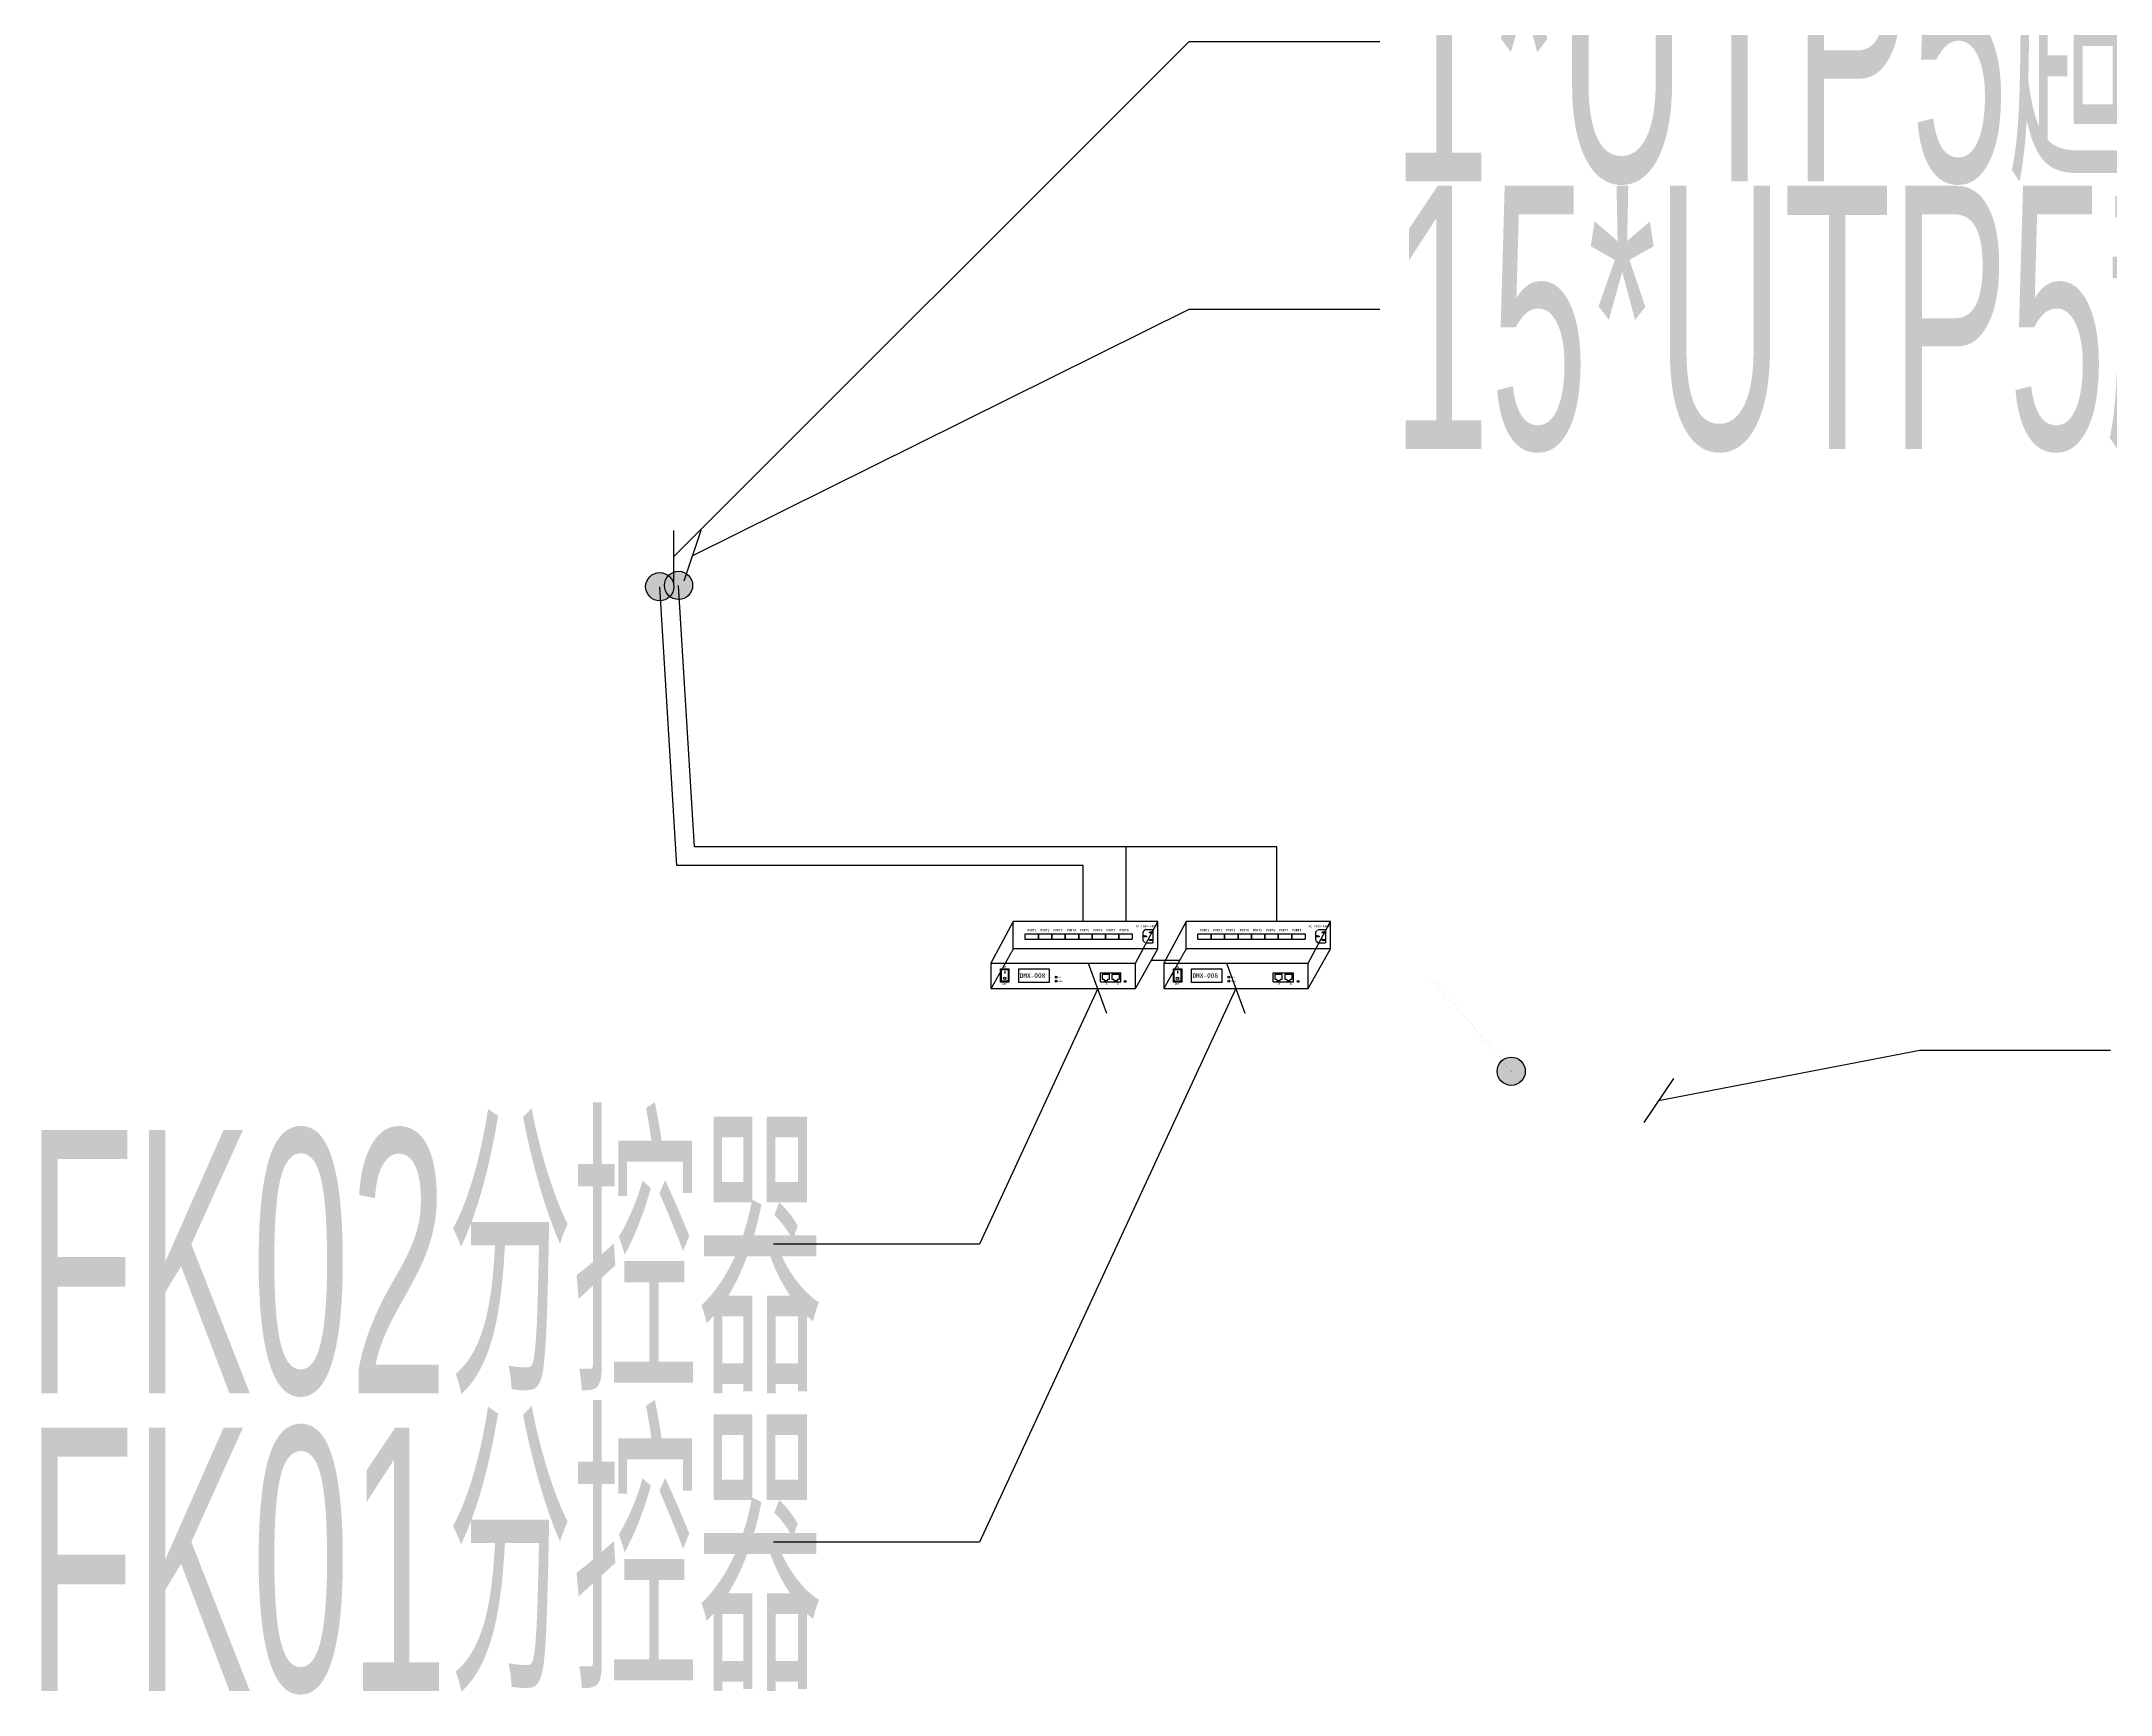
# Model space of a CAD drawing. Header units: inches. Extents: x -1481536 to -1128273, y -46959 to 92618.
# Drawn here: x -1481536 to -1470530, y 83021 to 91813 of the extents above; entities that cross this region are included whole.
import ezdxf
from ezdxf import colors
from ezdxf.entities.mleader import LeaderData, LeaderLine
from ezdxf.math import Vec2, Vec3

# ---------------------------------------------------------------- set-up
doc = ezdxf.new("R2010")
doc.units = ezdxf.units.IN
doc.header["$MEASUREMENT"] = 0
doc.linetypes.add('ACAD_ISO02W100', pattern=[15, 12, -3])
doc.linetypes.add('DASH', pattern=[0.35, 0.25, -0.1])
doc.layers.get('0').update_dxf_attribs({"color": 253})
for name, color, linetype in [('0-L-控制', 6, 'Continuous'), ('0-L-灯具', 1, 'Continuous'), ('0-L-电箱', 90, 'Continuous'), ('0-LIGHT-TXT', 90, 'Continuous'), ('LD-标注', 7, 'Continuous'), ('W-说明', 3, 'ACAD_ISO02W100'), ('图框', 24, 'Continuous')]:
    doc.layers.add(name, color=color, linetype=linetype)
doc.styles.add('SMDEI', font='smsim.shx', dxfattribs={"width": 0.75, "bigfont": 'smfs.shx'})
doc.styles.get("Standard").update_dxf_attribs({"font": 'arial.ttf'})
doc.styles.add('TG_LINETYPE', font='SIMPLEX', dxfattribs={"width": 0.8, "height": 3, "bigfont": 'HZTXT'})
doc.linetypes.add('TG_J', pattern='A,2,-0.3,["J",TG_LINETYPE,S=0.1,R=0,X=-0.23,Y=-0.15],0', length=2.3)

# ---------------------------------------------------------------- blocks, each defined once
blk = doc.blocks.new('引入')
at = {"layer": '0-L-电箱', "lineweight": -2}
h = blk.add_hatch(color=256, dxfattribs=at)
h.dxf.hatch_style = 1
h.paths.add_polyline_path([(-75, 0, 1), (75, 0, 1)])
blk.add_lwpolyline([(709, -533, 0, 0, 0), (432, -324, 200, 0, 0), (0, 0, 0, 0, 0)], format="xyseb", dxfattribs=at)
blk.add_circle((0, 0), 75, dxfattribs=at)
blk = doc.blocks.new('_Oblique')
at = {"color": 0, "linetype": 'ByBlock', "lineweight": -2}
blk.add_line((-0.5, -0.5), (0.5, 0.5), dxfattribs=at)
blk = doc.blocks.new('控制器')
at = {"color": 7}
for p, q in [((92311, 52509), (91624, 51231)), ((96761, 52509), (92311, 52509)), ((96073, 51231), (96761, 52509)), ((96761, 51666), (96761, 52509)), ((96073, 50443), (96761, 51666)), ((91624, 51231), (96073, 51231)), ((91624, 51231), (91624, 50443)), ((96073, 50443), (96073, 51231)), ((91624, 50443), (96073, 50443))]:
    blk.add_line(p, q, dxfattribs=at)
at = {"color": 7, "linetype": 'DASH', "ltscale": 5}
for p, q in [((92311, 51666), (92311, 52509)), ((92311, 51666), (91624, 50443)), ((96761, 51666), (92311, 51666)), ((96336, 52064), (96331, 52068)), ((96336, 52043), (96331, 52038)), ((96409, 52064), (96413, 52068)), ((96409, 52043), (96413, 52038)), ((96509, 52182), (96505, 52186)), ((96509, 52160), (96505, 52155)), ((96510, 51948), (96506, 51952)), ((96510, 51927), (96506, 51922)), ((96582, 52182), (96586, 52186)), ((96582, 52160), (96586, 52155)), ((96583, 51948), (96588, 51952)), ((96583, 51927), (96588, 51922))]:
    blk.add_line(p, q, dxfattribs=at)
at = {"color": 7, "linetype": 'ByBlock', "ltscale": 5}
for p, q in [((94998, 50933), (95621, 50933)), ((94998, 50649), (94998, 50933)), ((94998, 50649), (95621, 50649)), ((95621, 50649), (95621, 50933))]:
    blk.add_line(p, q, dxfattribs=at)
at = {"color": 7, "linetype": 'DASH', "ltscale": 5}
for points in [[(92674, 52130), (93087, 52130), (93087, 51954), (92674, 51954)], [(93087, 52130), (93499, 52130), (93499, 51954), (93087, 51954)], [(93499, 52130), (93912, 52130), (93912, 51954), (93499, 51954)], [(93912, 52130), (94325, 52130), (94325, 51954), (93912, 51954)], [(94325, 52130), (94737, 52130), (94737, 51954), (94325, 51954)], [(94737, 52130), (95150, 52130), (95150, 51954), (94737, 51954)], [(95150, 52130), (95563, 52130), (95563, 51954), (95150, 51954)], [(95563, 52130), (95976, 52130), (95976, 51954), (95563, 51954)]]:
    blk.add_lwpolyline(points, close=True, dxfattribs=at)
at = {"color": 7, "linetype": 'ByBlock', "ltscale": 5}
blk.add_lwpolyline([(91947, 51027), (92152, 51027), (92152, 50670), (91947, 50670)], close=True, dxfattribs=at)
at = {"color": 0, "linetype": 'ByBlock', "ltscale": 5}
blk.add_lwpolyline([(92481, 51050), (93415, 51050), (93415, 50632), (92481, 50632)], close=True, dxfattribs=at)
at = {"layer": 'W-说明', "color": 7, "linetype": 'ByBlock', "ltscale": 5}
for p, q in [((95043, 50881), (95043, 50739)), ((95272, 50881), (95043, 50881)), ((95043, 50739), (95095, 50739)), ((95095, 50739), (95095, 50712)), ((95095, 50712), (95105, 50712)), ((95105, 50712), (95105, 50698)), ((95105, 50698), (95209, 50698)), ((95209, 50698), (95209, 50712)), ((95209, 50712), (95220, 50712)), ((95220, 50739), (95272, 50739)), ((95220, 50712), (95220, 50739)), ((95272, 50739), (95272, 50881)), ((95350, 50881), (95350, 50739)), ((95578, 50881), (95350, 50881)), ((95350, 50739), (95401, 50739)), ((95401, 50739), (95401, 50712)), ((95401, 50712), (95412, 50712)), ((95412, 50712), (95412, 50698)), ((95412, 50698), (95516, 50698)), ((95516, 50698), (95516, 50712)), ((95516, 50712), (95526, 50712)), ((95526, 50712), (95526, 50739)), ((95526, 50739), (95578, 50739)), ((95578, 50739), (95578, 50881))]:
    blk.add_line(p, q, dxfattribs=at)
at = {"layer": '图框', "color": 7, "linetype": 'DASH', "lineweight": 30, "ltscale": 5}
for p, q in [((96378, 52264), (96310, 52195)), ((96378, 52264), (96608, 52264)), ((96608, 52264), (96608, 51843)), ((96310, 51912), (96310, 52195)), ((96310, 51912), (96378, 51843)), ((96608, 51843), (96378, 51843))]:
    blk.add_line(p, q, dxfattribs=at)
at = {"layer": '图框', "color": 7, "linetype": 'ByBlock', "lineweight": 30, "ltscale": 5}
blk.add_line((92049, 50977), (92049, 50911), dxfattribs=at)
at = {"layer": '图框', "color": 7, "linetype": 'DASH', "lineweight": 30, "ltscale": 5}
for points in [[(96413, 52038), (96331, 52038), (96331, 52068), (96413, 52068)], [(96409, 52043), (96336, 52043), (96336, 52064), (96409, 52064)], [(96586, 52155), (96505, 52155), (96505, 52186), (96586, 52186)], [(96588, 51922), (96505, 51922), (96505, 51952), (96588, 51952)], [(96582, 52160), (96509, 52160), (96509, 52182), (96582, 52182)], [(96583, 51927), (96510, 51927), (96510, 51948), (96583, 51948)]]:
    blk.add_lwpolyline(points, close=True, dxfattribs=at)
at = {"layer": '图框', "color": 7, "linetype": 'ByBlock', "lineweight": 30, "ltscale": 5}
blk.add_lwpolyline([(91921, 51053), (92177, 51053), (92177, 50641), (91921, 50641)], close=True, dxfattribs=at)
for centre, radius in [((92049, 50761), 39), ((93630, 50794), 27.4), ((93630, 50672), 27.4), ((95759, 50666), 27.4)]:
    blk.add_circle(centre, radius, dxfattribs=at)
at = {"layer": 'W-说明', "color": 7, "linetype": 'ByBlock', "char_height": 40.89, "width": 570.07, "attachment_point": 3}
for s, insert in [('{\\fSimSun|b0|i0|c134|p2;\\H1.771x;PORT1\\H0.56465x;  }', (93030, 52279, -4321)), ('{\\fSimSun|b0|i0|c134|p2;\\H1.771x;PORT2\\H0.56465x;  }', (93429, 52279, -4321)), ('{\\fSimSun|b0|i0|c134|p2;\\H1.771x;PORT3\\H0.56465x;  }', (93828, 52279, -4321)), ('{\\fSimSun|b0|i0|c134|p2;\\H1.771x;PORT4\\H0.56465x;  }', (94243, 52279, -4321)), ('{\\fSimSun|b0|i0|c134|p2;\\H1.771x;PORT5\\H0.56465x;  }', (94646, 52279, -4321)), ('{\\fSimSun|b0|i0|c134|p2;\\H1.771x;PORT6\\H0.56465x;  }', (95058, 52279, -4321)), ('{\\fSimSun|b0|i0|c134|p2;\\H1.771x;PORT7\\H0.56465x;  }', (95458, 52279, -4321)), ('{\\fSimSun|b0|i0|c134|p2;\\H1.771x;PORT8\\H0.56465x;  }', (95863, 52279, -4321))]:
    blk.add_mtext(s, dxfattribs=dict(at, insert=insert))
at = {"layer": 'W-说明', "color": 7, "linetype": 'ACAD_ISO02W100', "ltscale": 0.5, "insert": (96728, 52394, -3928), "char_height": 68.58, "width": 715.3, "attachment_point": 3}
blk.add_mtext('{\\fSimSun|b0|i0|c134|p2;AC 100V-240V}', dxfattribs=at)
at = {"layer": 'W-说明', "color": 7, "linetype": 'ByBlock', "ltscale": 5, "char_height": 37.18, "attachment_point": 3}
for s, insert, width in [('{\\fSimSun|b0|i0|c134|p2;\\H1.771x;ON\\H0.56465x;  }', (92097, 51141, -3928), 518.24), ('{\\fSimSun|b0|i0|c134|p2;\\H1.771x;OFF\\H0.56465x;  }', (92118, 50620, -3928), 518.24), ('{\\fSimSun|b0|i0|c134|p2;\\H1.1068x;POWER \\H0.90346x; }', (93830, 50691, -3928), 518.24), ('{\\fSimSun|b0|i0|c134|p2;\\H1.107x;ACT \\H0.9035x; }', (93806, 50812, -3928), 518.24), ('{\\fSimSun|b0|i0|c134|p2;\\H1.8447x;A\\H0.59997x; \\H0.90346x; }', (95208, 50619, -3928), 237.09), ('{\\fSimSun|b0|i0|c134|p2;\\H1.8447x;B\\H0.59997x; \\H0.90346x; }', (95567, 50623, -3928), 893.53)]:
    blk.add_mtext(s, dxfattribs=dict(at, insert=insert, width=width))
at = {"layer": 'W-说明', "color": 1, "linetype": 'ByBlock', "ltscale": 0.5, "insert": (93297, 50918), "char_height": 144.03, "width": 274.09, "attachment_point": 3}
blk.add_mtext('{\\fSimSun|b0|i0|c134|p2;DMX-008}', dxfattribs=at)
blk = doc.blocks.new('引出')
at = {"layer": '0-L-电箱', "lineweight": -2}
h = blk.add_hatch(color=256, dxfattribs=at)
h.dxf.hatch_style = 1
h.paths.add_polyline_path([(75, 0, 1), (-75, 0, 1)])
blk.add_lwpolyline([(0, 0, 0, 0, 0), (-110, -329, 200, 0, 0), (-281, -841, 0, 0, 0)], format="xyseb", dxfattribs=at)
blk.add_circle((0, 0), 75, dxfattribs=at)

msp = doc.modelspace()

# ---------------------------------------------------------------- linework, layer by layer
at = {"layer": '0-L-控制', "color": 6}
for points in [[(-1475995, 87133), (-1475995, 87430), (-1478156, 87430), (-1478247, 88913)], [(-1474964, 87133), (-1474964, 87530), (-1478062, 87530), (-1478147, 88920)], [(-1475766, 87133), (-1475766, 87530)], [(-1475632, 86927), (-1475482, 86927)]]:
    msp.add_lwpolyline(points, dxfattribs=at)
at = {"layer": '0-L-控制', "color": 2, "linetype": 'TG_J', "const_width": 0.2}
msp.add_lwpolyline([(-1473718, 86336), (-1474150, 86839), (-1474762, 86839)], dxfattribs=at)

# ---------------------------------------------------------------- block references
at = {"layer": '0-L-灯具'}
for name, p, rotation in [('引出', (-1478247, 88913), 173.5301811869516), ('引出', (-1478147, 88920), 173.5301811869516), ('引入', (-1473718, 86336), 25.65679204934167)]:
    msp.add_blockref(name, p, dxfattribs=dict(at, rotation=rotation))
at = {"layer": 'LD-标注', "color": 3, "xscale": 0.1728, "yscale": 0.1728, "zscale": 0.1728}
for p in [(-1492318, 78059), (-1491399, 78059)]:
    msp.add_blockref('控制器', p, dxfattribs=at)

# ---------------------------------------------------------------- texts
at = {"layer": '0-LIGHT-TXT', "color": 7, "style": 'SMDEI', "width": 0.5}
for s, p in [('1*UTP5超五类网线 引至FK03 ', (-1474351, 91069)), ('15*UTP5超五类网线 引至屋顶层', (-1474351, 89645)), ('FK02分控器', (-1481613, 84624)), ('FK01分控器', (-1481613, 83041))]:
    msp.add_text(s, height=1400, dxfattribs=at).set_placement(p)

# ---------------------------------------------------------------- leaders
at = {"layer": '0-LIGHT-TXT', "color": 7}
ml = msp.add_multileader_mtext('Standard', dxfattribs=at)
ml.set_content('', color=7)
ml.set_leader_properties()
ml.set_arrow_properties(name='OBLIQUE')
ml.build(insert=Vec2(0, 0))
ml.multileader.update_dxf_attribs({"text_right_attachment_type": 6, "dogleg_length": 0.36, "arrow_head_size": 200})
ctx = ml.context
ctx.base_point, ctx.char_height, ctx.arrow_head_size, ctx.landing_gap_size, ctx.plane_origin = Vec3(-1474416, 91813), 0.18, 200, 0.09, Vec3(-1478306, 90554)
ctx.right_attachment = 6
notes = []
notes.append((ctx, [(0, (1, 1, 0), (-1475431, 91813), (1, 0), 1015, [(0, [(-1478174, 89071)], 0, [])])]))
ctx.mtext.insert, ctx.mtext.flow_direction = Vec3(-1474416, 91813), 5
ml = msp.add_multileader_mtext('Standard', dxfattribs=at)
ml.set_content('', color=7)
ml.set_leader_properties()
ml.set_arrow_properties(name='OBLIQUE')
ml.build(insert=Vec2(0, 0))
ml.multileader.update_dxf_attribs({"text_right_attachment_type": 6, "dogleg_length": 0.36, "arrow_head_size": 200})
ctx = ml.context
ctx.base_point, ctx.char_height, ctx.arrow_head_size, ctx.landing_gap_size, ctx.plane_origin = Vec3(-1474416, 90389), 0.18, 200, 0.09, Vec3(-1478306, 89130)
ctx.right_attachment = 6
notes.append((ctx, [(0, (1, 1, 0), (-1475431, 90389), (1, 0), 1015, [(0, [(-1478074, 89077)], 0, [])])]))
ctx.mtext.insert, ctx.mtext.flow_direction = Vec3(-1474416, 90389), 5
ml = msp.add_multileader_mtext('Standard', dxfattribs=at)
ml.set_content('', color=7)
ml.set_leader_properties()
ml.set_arrow_properties(name='OBLIQUE')
ml.build(insert=Vec2(0, 0))
ml.multileader.update_dxf_attribs({"text_right_attachment_type": 6, "dogleg_length": 0.36, "arrow_head_size": 200})
ctx = ml.context
ctx.base_point, ctx.char_height, ctx.arrow_head_size, ctx.landing_gap_size, ctx.plane_origin = Vec3(-1477642, 83833), 0.18, 200, 0.09, Vec3(-1476466, 81948)
ctx.right_attachment, ctx.text_align_type = 6, 2
notes.append((ctx, [(1, (1, 1, 0), (-1476547, 83832), (-1, 0), 1095, [(0, [(-1475182, 86776)], 0, [])])]))
ctx.mtext.insert, ctx.mtext.alignment, ctx.mtext.flow_direction = Vec3(-1477642, 83833), 3, 5
ml = msp.add_multileader_mtext('Standard', dxfattribs=at)
ml.set_content('', color=7)
ml.set_leader_properties()
ml.set_arrow_properties(name='OBLIQUE')
ml.build(insert=Vec2(0, 0))
ml.multileader.update_dxf_attribs({"text_right_attachment_type": 6, "dogleg_length": 0.36, "arrow_head_size": 200})
ctx = ml.context
ctx.base_point, ctx.char_height, ctx.arrow_head_size, ctx.landing_gap_size, ctx.plane_origin = Vec3(-1477642, 85416), 0.18, 200, 0.09, Vec3(-1476466, 83531)
ctx.right_attachment, ctx.text_align_type = 6, 2
notes.append((ctx, [(1, (1, 1, 0), (-1476547, 85416), (-1, 0), 1095, [(0, [(-1475917, 86776)], 0, [])])]))
ctx.mtext.insert, ctx.mtext.alignment, ctx.mtext.flow_direction = Vec3(-1477642, 85416), 3, 5
ml = msp.add_multileader_mtext('Standard', dxfattribs=at)
ml.set_content('', color=7)
ml.set_leader_properties()
ml.set_arrow_properties(name='OBLIQUE')
ml.build(insert=Vec2(0, 0))
ml.multileader.update_dxf_attribs({"text_right_attachment_type": 6, "dogleg_length": 0.36, "arrow_head_size": 200})
ctx = ml.context
ctx.base_point, ctx.char_height, ctx.arrow_head_size, ctx.landing_gap_size, ctx.plane_origin = Vec3(-1470530, 86449), 0.18, 200, 0.09, Vec3(-1474420, 85190)
ctx.right_attachment = 6
notes.append((ctx, [(0, (1, 1, 0), (-1471545, 86449), (1, 0), 1015, [(0, [(-1472934, 86180)], 0, [])])]))
ctx.mtext.insert, ctx.mtext.flow_direction = Vec3(-1470530, 86449), 5
for ctx, leaders in notes:
    for number, flags, end, landing, length, lines in leaders:
        leader = LeaderData()
        leader.index, (leader.has_last_leader_line, leader.has_dogleg_vector, leader.attachment_direction) = number, flags
        leader.last_leader_point, leader.dogleg_vector, leader.dogleg_length = Vec3(end), Vec3(landing), length
        for number, points, colour, breaks in lines:
            line = LeaderLine()
            line.index, line.vertices, line.color, line.breaks = number, Vec3.list(points), colors.encode_raw_color(colour), breaks
            leader.lines.append(line)
        ctx.leaders.append(leader)

doc.saveas('drawing.dxf')
